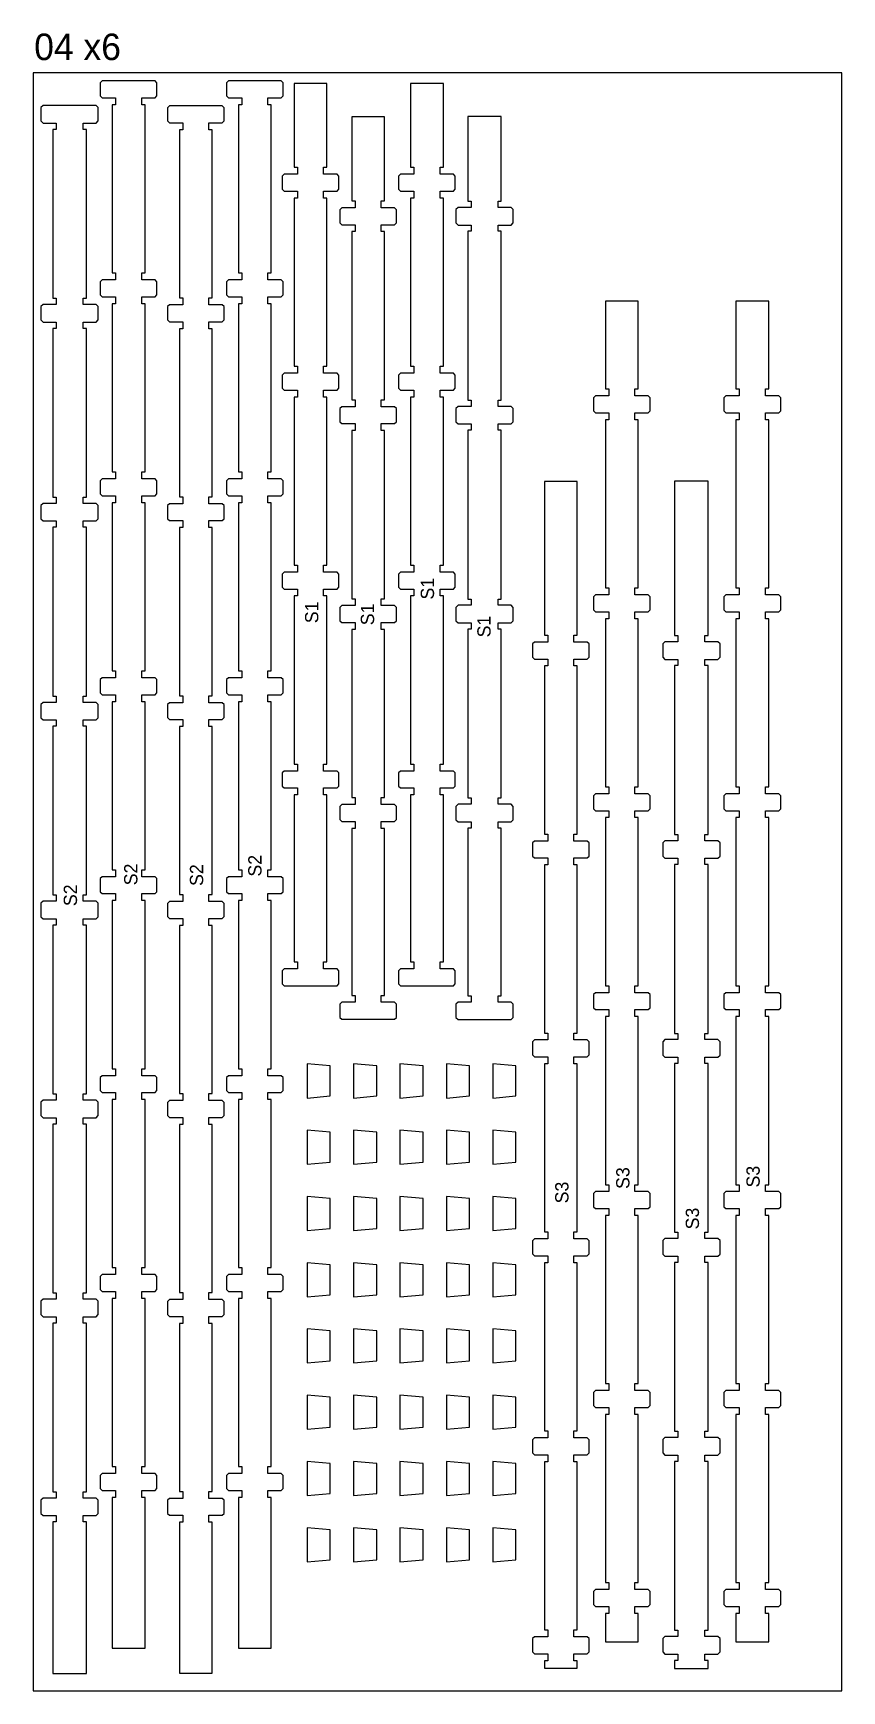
# Model space of a CAD drawing. Header units: inches. Extents: x -19170 to 42346, y 18707 to 54393.
# Drawn here: x 39126 to 40346, y 33707 to 36206 of the extents above; entities that cross this region are included whole.
import ezdxf

# ---------------------------------------------------------------- set-up
doc = ezdxf.new("R2010")
doc.units = ezdxf.units.IN
doc.header["$MEASUREMENT"] = 0
for name, color, linetype in [('0_SHEET_StructuralSheet 2440x1220x18', 1, 'CONTINUOUS'), ('1_3mmTOOL_2mmDEEP_CENTRE', 2, 'CONTINUOUS'), ('5_6mmTOOL_CUTTHROUGH_OUTSIDE', 5, 'CONTINUOUS')]:
    doc.layers.add(name, color=color, linetype=linetype)

msp = doc.modelspace()

# ---------------------------------------------------------------- texts
at = {"layer": '0_SHEET_StructuralSheet 2440x1220x18', "insert": (39127.6, 36205.8), "char_height": 40, "attachment_point": 1}
msp.add_mtext_dynamic_manual_height_columns('04 x6', width=871.788, gutter_width=200, heights=[0], dxfattribs=at)
at = {"layer": '1_3mmTOOL_2mmDEEP_CENTRE', "char_height": 20, "attachment_point": 1, "rotation": 90}
for s, insert in [('{\\W6.3353;  }S1', (39710.8, 35258.2)), ('{\\W6.3353;  }S1', (39536.2, 35222.5)), ('{\\W6.3353;  }S1', (39620.4, 35219.4)), ('{\\W6.3353;  }S1', (39796.1, 35201.1)), ('{\\W6.252;  }S2', (39263.3, 34828.5)), ('{\\W6.252;  }S2', (39362.5, 34827.5)), ('{\\W6.252;  }S2', (39450.5, 34841.6)), ('{\\W6.252;  }S2', (39172.2, 34797.1)), ('{\\W6.252;  }S3', (39913.6, 34348.8)), ('{\\W6.252;  }S3', (40005.6, 34370.6)), ('{\\W6.252;  }S3', (40202.1, 34372.8)), ('{\\W6.252;  }S3', (40110.5, 34309.6))]:
    msp.add_mtext_dynamic_manual_height_columns(s, width=533.492, gutter_width=200, heights=[0], dxfattribs=dict(at, insert=insert))

# ---------------------------------------------------------------- linework, layer by layer
at = {"layer": '0_SHEET_StructuralSheet 2440x1220x18'}
msp.add_lwpolyline([(39126, 36146.6), (39126, 33706.6), (40346, 33706.6), (40346, 36146.6)], close=True, dxfattribs=at)
at = {"layer": '5_6mmTOOL_CUTTHROUGH_OUTSIDE'}
for points in [[(39294.8, 35198.3), (39289.8, 35198.3), (39289.8, 35208.8), (39309.9, 35208.8), (39312.8, 35211.7), (39312.8, 35231.5), (39309.9, 35234.3), (39289.8, 35234.3), (39289.8, 35244.8), (39294.8, 35244.8), (39294.8, 35498.3), (39289.8, 35498.3), (39289.8, 35508.8), (39309.9, 35508.8), (39312.8, 35511.7), (39312.8, 35531.5), (39309.9, 35534.3), (39289.8, 35534.3), (39289.8, 35544.8), (39294.8, 35544.8), (39294.8, 35798.3), (39289.8, 35798.3), (39289.8, 35808.8), (39309.9, 35808.8), (39312.8, 35811.7), (39312.8, 35831.5), (39309.9, 35834.3), (39289.8, 35834.3), (39289.8, 35844.8), (39294.8, 35844.8), (39294.8, 36098.3), (39289.8, 36098.3), (39289.8, 36108.8), (39309.9, 36108.8), (39312.8, 36111.7), (39312.8, 36131.5), (39309.9, 36134.3), (39230.1, 36134.3), (39227.3, 36131.5), (39227.3, 36111.7), (39230.1, 36108.8), (39250.3, 36108.8), (39250.3, 36098.3), (39245.3, 36098.3), (39245.3, 35844.8), (39250.3, 35844.8), (39250.3, 35834.3), (39230.1, 35834.3), (39227.3, 35831.5), (39227.3, 35811.7), (39230.1, 35808.8), (39250.3, 35808.8), (39250.3, 35798.3), (39245.3, 35798.3), (39245.3, 35544.8), (39250.3, 35544.8), (39250.3, 35534.3), (39230.1, 35534.3), (39227.3, 35531.5), (39227.3, 35511.7), (39230.1, 35508.8), (39250.3, 35508.8), (39250.3, 35498.3), (39245.3, 35498.3), (39245.3, 35244.8), (39250.3, 35244.8), (39250.3, 35234.3), (39230.1, 35234.3), (39227.3, 35231.5), (39227.3, 35211.7), (39230.1, 35208.8), (39250.3, 35208.8), (39250.3, 35198.3), (39245.3, 35198.3), (39245.3, 34944.8), (39250.3, 34944.8), (39250.3, 34934.3), (39230.1, 34934.3), (39227.3, 34931.5), (39227.3, 34911.7), (39230.1, 34908.8), (39250.3, 34908.8), (39250.3, 34898.3), (39245.3, 34898.3), (39245.3, 34644.8), (39250.3, 34644.8), (39250.3, 34634.3), (39230.1, 34634.3), (39227.3, 34631.5), (39227.3, 34611.7), (39230.1, 34608.8), (39250.3, 34608.8), (39250.3, 34598.3), (39245.3, 34598.3), (39245.3, 34344.8), (39250.3, 34344.8), (39250.3, 34334.3), (39230.1, 34334.3), (39227.3, 34331.5), (39227.3, 34311.7), (39230.1, 34308.8), (39250.3, 34308.8), (39250.3, 34298.3), (39245.3, 34298.3), (39245.3, 34044.8), (39250.3, 34044.8), (39250.3, 34034.3), (39230.1, 34034.3), (39227.3, 34031.5), (39227.3, 34011.7), (39230.1, 34008.8), (39250.3, 34008.8), (39250.3, 33998.3), (39245.3, 33998.3), (39245.3, 33770.8), (39294.8, 33770.8), (39294.8, 33998.3), (39289.8, 33998.3), (39289.8, 34008.8), (39309.9, 34008.8), (39312.8, 34011.7), (39312.8, 34031.5), (39309.9, 34034.3), (39289.8, 34034.3), (39289.8, 34044.8), (39294.8, 34044.8), (39294.8, 34298.3), (39289.8, 34298.3), (39289.8, 34308.8), (39309.9, 34308.8), (39312.8, 34311.7), (39312.8, 34331.5), (39309.9, 34334.3), (39289.8, 34334.3), (39289.8, 34344.8), (39294.8, 34344.8), (39294.8, 34598.3), (39289.8, 34598.3), (39289.8, 34608.8), (39309.9, 34608.8), (39312.8, 34611.7), (39312.8, 34631.5), (39309.9, 34634.3), (39289.8, 34634.3), (39289.8, 34644.8), (39294.8, 34644.8), (39294.8, 34898.3), (39289.8, 34898.3), (39289.8, 34908.8), (39309.9, 34908.8), (39312.8, 34911.7), (39312.8, 34931.5), (39309.9, 34934.3), (39289.8, 34934.3), (39289.8, 34944.8), (39294.8, 34944.8)], [(39503.2, 35231.5), (39500.3, 35234.3), (39480.2, 35234.3), (39480.2, 35244.8), (39485.2, 35244.8), (39485.2, 35498.3), (39480.2, 35498.3), (39480.2, 35508.8), (39500.3, 35508.8), (39503.2, 35511.7), (39503.2, 35531.5), (39500.3, 35534.3), (39480.2, 35534.3), (39480.2, 35544.8), (39485.2, 35544.8), (39485.2, 35798.3), (39480.2, 35798.3), (39480.2, 35808.8), (39500.3, 35808.8), (39503.2, 35811.7), (39503.2, 35831.5), (39500.3, 35834.3), (39480.2, 35834.3), (39480.2, 35844.8), (39485.2, 35844.8), (39485.2, 36098.3), (39480.2, 36098.3), (39480.2, 36108.8), (39500.3, 36108.8), (39503.2, 36111.7), (39503.2, 36131.5), (39500.3, 36134.3), (39420.5, 36134.3), (39417.7, 36131.5), (39417.7, 36111.7), (39420.5, 36108.8), (39440.7, 36108.8), (39440.7, 36098.3), (39435.7, 36098.3), (39435.7, 35844.8), (39440.7, 35844.8), (39440.7, 35834.3), (39420.5, 35834.3), (39417.7, 35831.5), (39417.7, 35811.7), (39420.5, 35808.8), (39440.7, 35808.8), (39440.7, 35798.3), (39435.7, 35798.3), (39435.7, 35544.8), (39440.7, 35544.8), (39440.7, 35534.3), (39420.5, 35534.3), (39417.7, 35531.5), (39417.7, 35511.7), (39420.5, 35508.8), (39440.7, 35508.8), (39440.7, 35498.3), (39435.7, 35498.3), (39435.7, 35244.8), (39440.7, 35244.8), (39440.7, 35234.3), (39420.5, 35234.3), (39417.7, 35231.5), (39417.7, 35211.7), (39420.5, 35208.8), (39440.7, 35208.8), (39440.7, 35198.3), (39435.7, 35198.3), (39435.7, 34944.8), (39440.7, 34944.8), (39440.7, 34934.3), (39420.5, 34934.3), (39417.7, 34931.5), (39417.7, 34911.7), (39420.5, 34908.8), (39440.7, 34908.8), (39440.7, 34898.3), (39435.7, 34898.3), (39435.7, 34644.8), (39440.7, 34644.8), (39440.7, 34634.3), (39420.5, 34634.3), (39417.7, 34631.5), (39417.7, 34611.7), (39420.5, 34608.8), (39440.7, 34608.8), (39440.7, 34598.3), (39435.7, 34598.3), (39435.7, 34344.8), (39440.7, 34344.8), (39440.7, 34334.3), (39420.5, 34334.3), (39417.7, 34331.5), (39417.7, 34311.7), (39420.5, 34308.8), (39440.7, 34308.8), (39440.7, 34298.3), (39435.7, 34298.3), (39435.7, 34044.8), (39440.7, 34044.8), (39440.7, 34034.3), (39420.5, 34034.3), (39417.7, 34031.5), (39417.7, 34011.7), (39420.5, 34008.8), (39440.7, 34008.8), (39440.7, 33998.3), (39435.7, 33998.3), (39435.7, 33770.8), (39485.2, 33770.8), (39485.2, 33998.3), (39480.2, 33998.3), (39480.2, 34008.8), (39500.3, 34008.8), (39503.2, 34011.7), (39503.2, 34031.5), (39500.3, 34034.3), (39480.2, 34034.3), (39480.2, 34044.8), (39485.2, 34044.8), (39485.2, 34298.3), (39480.2, 34298.3), (39480.2, 34308.8), (39500.3, 34308.8), (39503.2, 34311.7), (39503.2, 34331.5), (39500.3, 34334.3), (39480.2, 34334.3), (39480.2, 34344.8), (39485.2, 34344.8), (39485.2, 34598.3), (39480.2, 34598.3), (39480.2, 34608.8), (39500.3, 34608.8), (39503.2, 34611.7), (39503.2, 34631.5), (39500.3, 34634.3), (39480.2, 34634.3), (39480.2, 34644.8), (39485.2, 34644.8), (39485.2, 34898.3), (39480.2, 34898.3), (39480.2, 34908.8), (39500.3, 34908.8), (39503.2, 34911.7), (39503.2, 34931.5), (39500.3, 34934.3), (39480.2, 34934.3), (39480.2, 34944.8), (39485.2, 34944.8), (39485.2, 35198.3), (39480.2, 35198.3), (39480.2, 35208.8), (39500.3, 35208.8), (39503.2, 35211.7)], [(39569.2, 35357.7), (39564.2, 35357.7), (39564.2, 35368.2), (39584.4, 35368.2), (39587.2, 35371), (39587.2, 35390.8), (39584.4, 35393.7), (39564.2, 35393.7), (39564.2, 35404.2), (39569.2, 35404.2), (39569.2, 35657.7), (39564.2, 35657.7), (39564.2, 35668.2), (39584.4, 35668.2), (39587.2, 35671), (39587.2, 35690.8), (39584.4, 35693.7), (39564.2, 35693.7), (39564.2, 35704.2), (39569.2, 35704.2), (39569.2, 35957.7), (39564.2, 35957.7), (39564.2, 35968.2), (39584.4, 35968.2), (39587.2, 35971), (39587.2, 35990.8), (39584.4, 35993.7), (39564.2, 35993.7), (39564.2, 36004.2), (39569.2, 36004.2), (39569.2, 36130.7), (39519.7, 36130.7), (39519.7, 36004.2), (39524.7, 36004.2), (39524.7, 35993.7), (39504.6, 35993.7), (39501.7, 35990.8), (39501.7, 35971), (39504.6, 35968.2), (39524.7, 35968.2), (39524.7, 35957.7), (39519.7, 35957.7), (39519.7, 35704.2), (39524.7, 35704.2), (39524.7, 35693.7), (39504.6, 35693.7), (39501.7, 35690.8), (39501.7, 35671), (39504.6, 35668.2), (39524.7, 35668.2), (39524.7, 35657.7), (39519.7, 35657.7), (39519.7, 35404.2), (39524.7, 35404.2), (39524.7, 35393.7), (39504.6, 35393.7), (39501.7, 35390.8), (39501.7, 35371), (39504.6, 35368.2), (39524.7, 35368.2), (39524.7, 35357.7), (39519.7, 35357.7), (39519.7, 35104.2), (39524.7, 35104.2), (39524.7, 35093.7), (39504.6, 35093.7), (39501.7, 35090.8), (39501.7, 35071), (39504.6, 35068.2), (39524.7, 35068.2), (39524.7, 35057.7), (39519.7, 35057.7), (39519.7, 34806), (39524.7, 34806), (39524.7, 34795.5), (39504.6, 34795.5), (39501.7, 34792.6), (39501.7, 34772.8), (39504.6, 34770), (39584.4, 34770), (39587.2, 34772.8), (39587.2, 34792.6), (39584.4, 34795.5), (39564.2, 34795.5), (39564.2, 34806), (39569.2, 34806), (39569.2, 35057.7), (39564.2, 35057.7), (39564.2, 35068.2), (39584.4, 35068.2), (39587.2, 35071), (39587.2, 35090.8), (39584.4, 35093.7), (39564.2, 35093.7), (39564.2, 35104.2), (39569.2, 35104.2)], [(39762.9, 35390.8), (39760.1, 35393.7), (39739.9, 35393.7), (39739.9, 35404.2), (39744.9, 35404.2), (39744.9, 35657.7), (39739.9, 35657.7), (39739.9, 35668.2), (39760.1, 35668.2), (39762.9, 35671), (39762.9, 35690.8), (39760.1, 35693.7), (39739.9, 35693.7), (39739.9, 35704.2), (39744.9, 35704.2), (39744.9, 35957.7), (39739.9, 35957.7), (39739.9, 35968.2), (39760.1, 35968.2), (39762.9, 35971), (39762.9, 35990.8), (39760.1, 35993.7), (39739.9, 35993.7), (39739.9, 36004.2), (39744.9, 36004.2), (39744.9, 36130.7), (39695.4, 36130.7), (39695.4, 36004.2), (39700.4, 36004.2), (39700.4, 35993.7), (39680.3, 35993.7), (39677.4, 35990.8), (39677.4, 35971), (39680.3, 35968.2), (39700.4, 35968.2), (39700.4, 35957.7), (39695.4, 35957.7), (39695.4, 35704.2), (39700.4, 35704.2), (39700.4, 35693.7), (39680.3, 35693.7), (39677.4, 35690.8), (39677.4, 35671), (39680.3, 35668.2), (39700.4, 35668.2), (39700.4, 35657.7), (39695.4, 35657.7), (39695.4, 35404.2), (39700.4, 35404.2), (39700.4, 35393.7), (39680.3, 35393.7), (39677.4, 35390.8), (39677.4, 35371), (39680.3, 35368.2), (39700.4, 35368.2), (39700.4, 35357.7), (39695.4, 35357.7), (39695.4, 35104.2), (39700.4, 35104.2), (39700.4, 35093.7), (39680.3, 35093.7), (39677.4, 35090.8), (39677.4, 35071), (39680.3, 35068.2), (39700.4, 35068.2), (39700.4, 35057.7), (39695.4, 35057.7), (39695.4, 34806), (39700.4, 34806), (39700.4, 34795.5), (39680.3, 34795.5), (39677.4, 34792.6), (39677.4, 34772.8), (39680.3, 34770), (39760.1, 34770), (39762.9, 34772.8), (39762.9, 34792.6), (39760.1, 34795.5), (39739.9, 34795.5), (39739.9, 34806), (39744.9, 34806), (39744.9, 35057.7), (39739.9, 35057.7), (39739.9, 35068.2), (39760.1, 35068.2), (39762.9, 35071), (39762.9, 35090.8), (39760.1, 35093.7), (39739.9, 35093.7), (39739.9, 35104.2), (39744.9, 35104.2), (39744.9, 35357.7), (39739.9, 35357.7), (39739.9, 35368.2), (39760.1, 35368.2), (39762.9, 35371)], [(39206.3, 35161.3), (39201.3, 35161.3), (39201.3, 35170.8), (39221.1, 35170.8), (39224.3, 35174), (39224.3, 35194.2), (39221.1, 35197.3), (39201.3, 35197.3), (39201.3, 35206.8), (39206.3, 35206.8), (39206.3, 35461.3), (39201.3, 35461.3), (39201.3, 35470.8), (39221.1, 35470.8), (39224.3, 35474), (39224.3, 35494.2), (39221.1, 35497.3), (39201.3, 35497.3), (39201.3, 35506.8), (39206.3, 35506.8), (39206.3, 35761.3), (39201.3, 35761.3), (39201.3, 35770.8), (39221.1, 35770.8), (39224.3, 35774), (39224.3, 35794.2), (39221.1, 35797.3), (39201.3, 35797.3), (39201.3, 35806.8), (39206.3, 35806.8), (39206.3, 36061.3), (39201.3, 36061.3), (39201.3, 36070.8), (39221.1, 36070.8), (39224.3, 36074), (39224.3, 36094.2), (39221.1, 36097.3), (39140.9, 36097.3), (39137.8, 36094.2), (39137.8, 36074), (39140.9, 36070.8), (39160.8, 36070.8), (39160.8, 36061.3), (39155.8, 36061.3), (39155.8, 35806.8), (39160.8, 35806.8), (39160.8, 35797.3), (39140.9, 35797.3), (39137.8, 35794.2), (39137.8, 35774), (39140.9, 35770.8), (39160.8, 35770.8), (39160.8, 35761.3), (39155.8, 35761.3), (39155.8, 35506.8), (39160.8, 35506.8), (39160.8, 35497.3), (39140.9, 35497.3), (39137.8, 35494.2), (39137.8, 35474), (39140.9, 35470.8), (39160.8, 35470.8), (39160.8, 35461.3), (39155.8, 35461.3), (39155.8, 35206.8), (39160.8, 35206.8), (39160.8, 35197.3), (39140.9, 35197.3), (39137.8, 35194.2), (39137.8, 35174), (39140.9, 35170.8), (39160.8, 35170.8), (39160.8, 35161.3), (39155.8, 35161.3), (39155.8, 34906.8), (39160.8, 34906.8), (39160.8, 34897.3), (39140.9, 34897.3), (39137.8, 34894.2), (39137.8, 34874), (39140.9, 34870.8), (39160.8, 34870.8), (39160.8, 34861.3), (39155.8, 34861.3), (39155.8, 34606.8), (39160.8, 34606.8), (39160.8, 34597.3), (39140.9, 34597.3), (39137.8, 34594.2), (39137.8, 34574), (39140.9, 34570.8), (39160.8, 34570.8), (39160.8, 34561.3), (39155.8, 34561.3), (39155.8, 34306.8), (39160.8, 34306.8), (39160.8, 34297.3), (39140.9, 34297.3), (39137.8, 34294.2), (39137.8, 34274), (39140.9, 34270.8), (39160.8, 34270.8), (39160.8, 34261.3), (39155.8, 34261.3), (39155.8, 34006.8), (39160.8, 34006.8), (39160.8, 33997.3), (39140.9, 33997.3), (39137.8, 33994.2), (39137.8, 33974), (39140.9, 33970.8), (39160.8, 33970.8), (39160.8, 33961.3), (39155.8, 33961.3), (39155.8, 33732.8), (39206.3, 33732.8), (39206.3, 33961.3), (39201.3, 33961.3), (39201.3, 33970.8), (39221.1, 33970.8), (39224.3, 33974), (39224.3, 33994.2), (39221.1, 33997.3), (39201.3, 33997.3), (39201.3, 34006.8), (39206.3, 34006.8), (39206.3, 34261.3), (39201.3, 34261.3), (39201.3, 34270.8), (39221.1, 34270.8), (39224.3, 34274), (39224.3, 34294.2), (39221.1, 34297.3), (39201.3, 34297.3), (39201.3, 34306.8), (39206.3, 34306.8), (39206.3, 34561.3), (39201.3, 34561.3), (39201.3, 34570.8), (39221.1, 34570.8), (39224.3, 34574), (39224.3, 34594.2), (39221.1, 34597.3), (39201.3, 34597.3), (39201.3, 34606.8), (39206.3, 34606.8), (39206.3, 34861.3), (39201.3, 34861.3), (39201.3, 34870.8), (39221.1, 34870.8), (39224.3, 34874), (39224.3, 34894.2), (39221.1, 34897.3), (39201.3, 34897.3), (39201.3, 34906.8), (39206.3, 34906.8)], [(39396.2, 35160.8), (39391.2, 35160.8), (39391.2, 35171.3), (39411.3, 35171.3), (39414.2, 35174.2), (39414.2, 35194), (39411.3, 35196.8), (39391.2, 35196.8), (39391.2, 35207.3), (39396.2, 35207.3), (39396.2, 35460.8), (39391.2, 35460.8), (39391.2, 35471.3), (39411.3, 35471.3), (39414.2, 35474.2), (39414.2, 35494), (39411.3, 35496.8), (39391.2, 35496.8), (39391.2, 35507.3), (39396.2, 35507.3), (39396.2, 35760.8), (39391.2, 35760.8), (39391.2, 35771.3), (39411.3, 35771.3), (39414.2, 35774.2), (39414.2, 35794), (39411.3, 35796.8), (39391.2, 35796.8), (39391.2, 35807.3), (39396.2, 35807.3), (39396.2, 36060.8), (39391.2, 36060.8), (39391.2, 36071.3), (39411.3, 36071.3), (39414.2, 36074.2), (39414.2, 36094), (39411.3, 36096.8), (39331.5, 36096.8), (39328.7, 36094), (39328.7, 36074.2), (39331.5, 36071.3), (39351.7, 36071.3), (39351.7, 36060.8), (39346.7, 36060.8), (39346.7, 35807.3), (39351.7, 35807.3), (39351.7, 35796.8), (39331.5, 35796.8), (39328.7, 35794), (39328.7, 35774.2), (39331.5, 35771.3), (39351.7, 35771.3), (39351.7, 35760.8), (39346.7, 35760.8), (39346.7, 35507.3), (39351.7, 35507.3), (39351.7, 35496.8), (39331.5, 35496.8), (39328.7, 35494), (39328.7, 35474.2), (39331.5, 35471.3), (39351.7, 35471.3), (39351.7, 35460.8), (39346.7, 35460.8), (39346.7, 35207.3), (39351.7, 35207.3), (39351.7, 35196.8), (39331.5, 35196.8), (39328.7, 35194), (39328.7, 35174.2), (39331.5, 35171.3), (39351.7, 35171.3), (39351.7, 35160.8), (39346.7, 35160.8), (39346.7, 34907.3), (39351.7, 34907.3), (39351.7, 34896.8), (39331.5, 34896.8), (39328.7, 34894), (39328.7, 34874.2), (39331.5, 34871.3), (39351.7, 34871.3), (39351.7, 34860.8), (39346.7, 34860.8), (39346.7, 34607.3), (39351.7, 34607.3), (39351.7, 34596.8), (39331.5, 34596.8), (39328.7, 34594), (39328.7, 34574.2), (39331.5, 34571.3), (39351.7, 34571.3), (39351.7, 34560.8), (39346.7, 34560.8), (39346.7, 34307.3), (39351.7, 34307.3), (39351.7, 34296.8), (39331.5, 34296.8), (39328.7, 34294), (39328.7, 34274.2), (39331.5, 34271.3), (39351.7, 34271.3), (39351.7, 34260.8), (39346.7, 34260.8), (39346.7, 34007.3), (39351.7, 34007.3), (39351.7, 33996.8), (39331.5, 33996.8), (39328.7, 33994), (39328.7, 33974.2), (39331.5, 33971.3), (39351.7, 33971.3), (39351.7, 33960.8), (39346.7, 33960.8), (39346.7, 33733.3), (39396.2, 33733.3), (39396.2, 33960.8), (39391.2, 33960.8), (39391.2, 33971.3), (39411.3, 33971.3), (39414.2, 33974.2), (39414.2, 33994), (39411.3, 33996.8), (39391.2, 33996.8), (39391.2, 34007.3), (39396.2, 34007.3), (39396.2, 34260.8), (39391.2, 34260.8), (39391.2, 34271.3), (39411.3, 34271.3), (39414.2, 34274.2), (39414.2, 34294), (39411.3, 34296.8), (39391.2, 34296.8), (39391.2, 34307.3), (39396.2, 34307.3), (39396.2, 34560.8), (39391.2, 34560.8), (39391.2, 34571.3), (39411.3, 34571.3), (39414.2, 34574.2), (39414.2, 34594), (39411.3, 34596.8), (39391.2, 34596.8), (39391.2, 34607.3), (39396.2, 34607.3), (39396.2, 34860.8), (39391.2, 34860.8), (39391.2, 34871.3), (39411.3, 34871.3), (39414.2, 34874.2), (39414.2, 34894), (39411.3, 34896.8), (39391.2, 34896.8), (39391.2, 34907.3), (39396.2, 34907.3)], [(39674.1, 35340.2), (39671.3, 35343.1), (39651.1, 35343.1), (39651.1, 35353.6), (39656.1, 35353.6), (39656.1, 35607.1), (39651.1, 35607.1), (39651.1, 35617.6), (39671.3, 35617.6), (39674.1, 35620.4), (39674.1, 35640.2), (39671.3, 35643.1), (39651.1, 35643.1), (39651.1, 35653.6), (39656.1, 35653.6), (39656.1, 35907.1), (39651.1, 35907.1), (39651.1, 35917.6), (39671.3, 35917.6), (39674.1, 35920.4), (39674.1, 35940.2), (39671.3, 35943.1), (39651.1, 35943.1), (39651.1, 35953.6), (39656.1, 35953.6), (39656.1, 36080.1), (39606.6, 36080.1), (39606.6, 35953.6), (39611.6, 35953.6), (39611.6, 35943.1), (39591.5, 35943.1), (39588.6, 35940.2), (39588.6, 35920.4), (39591.5, 35917.6), (39611.6, 35917.6), (39611.6, 35907.1), (39606.6, 35907.1), (39606.6, 35653.6), (39611.6, 35653.6), (39611.6, 35643.1), (39591.5, 35643.1), (39588.6, 35640.2), (39588.6, 35620.4), (39591.5, 35617.6), (39611.6, 35617.6), (39611.6, 35607.1), (39606.6, 35607.1), (39606.6, 35353.6), (39611.6, 35353.6), (39611.6, 35343.1), (39591.5, 35343.1), (39588.6, 35340.2), (39588.6, 35320.4), (39591.5, 35317.6), (39611.6, 35317.6), (39611.6, 35307.1), (39606.6, 35307.1), (39606.6, 35053.6), (39611.6, 35053.6), (39611.6, 35043.1), (39591.5, 35043.1), (39588.6, 35040.2), (39588.6, 35020.4), (39591.5, 35017.6), (39611.6, 35017.6), (39611.6, 35007.1), (39606.6, 35007.1), (39606.6, 34755.4), (39611.6, 34755.4), (39611.6, 34744.9), (39591.5, 34744.9), (39588.6, 34742), (39588.6, 34722.2), (39591.5, 34719.4), (39671.3, 34719.4), (39674.1, 34722.2), (39674.1, 34742), (39671.3, 34744.9), (39651.1, 34744.9), (39651.1, 34755.4), (39656.1, 34755.4), (39656.1, 35007.1), (39651.1, 35007.1), (39651.1, 35017.6), (39671.3, 35017.6), (39674.1, 35020.4), (39674.1, 35040.2), (39671.3, 35043.1), (39651.1, 35043.1), (39651.1, 35053.6), (39656.1, 35053.6), (39656.1, 35307.1), (39651.1, 35307.1), (39651.1, 35317.6), (39671.3, 35317.6), (39674.1, 35320.4)], [(39850.3, 35340.4), (39847.2, 35343.6), (39827.3, 35343.6), (39827.3, 35353.1), (39832.3, 35353.1), (39832.3, 35607.6), (39827.3, 35607.6), (39827.3, 35617.1), (39847.2, 35617.1), (39850.3, 35620.2), (39850.3, 35640.4), (39847.2, 35643.6), (39827.3, 35643.6), (39827.3, 35653.1), (39832.3, 35653.1), (39832.3, 35907.6), (39827.3, 35907.6), (39827.3, 35917.1), (39847.2, 35917.1), (39850.3, 35920.2), (39850.3, 35940.4), (39847.2, 35943.6), (39827.3, 35943.6), (39827.3, 35953.1), (39832.3, 35953.1), (39832.3, 36080.6), (39781.8, 36080.6), (39781.8, 35953.1), (39786.8, 35953.1), (39786.8, 35943.6), (39767, 35943.6), (39763.8, 35940.4), (39763.8, 35920.2), (39767, 35917.1), (39786.8, 35917.1), (39786.8, 35907.6), (39781.8, 35907.6), (39781.8, 35653.1), (39786.8, 35653.1), (39786.8, 35643.6), (39767, 35643.6), (39763.8, 35640.4), (39763.8, 35620.2), (39767, 35617.1), (39786.8, 35617.1), (39786.8, 35607.6), (39781.8, 35607.6), (39781.8, 35353.1), (39786.8, 35353.1), (39786.8, 35343.6), (39767, 35343.6), (39763.8, 35340.4), (39763.8, 35320.2), (39767, 35317.1), (39786.8, 35317.1), (39786.8, 35307.6), (39781.8, 35307.6), (39781.8, 35053.1), (39786.8, 35053.1), (39786.8, 35043.6), (39767, 35043.6), (39763.8, 35040.4), (39763.8, 35020.2), (39767, 35017.1), (39786.8, 35017.1), (39786.8, 35007.6), (39781.8, 35007.6), (39781.8, 34754.9), (39786.8, 34754.9), (39786.8, 34745.4), (39767, 34745.4), (39763.8, 34742.2), (39763.8, 34722), (39767, 34718.9), (39847.2, 34718.9), (39850.3, 34722), (39850.3, 34742.2), (39847.2, 34745.4), (39827.3, 34745.4), (39827.3, 34754.9), (39832.3, 34754.9), (39832.3, 35007.6), (39827.3, 35007.6), (39827.3, 35017.1), (39847.2, 35017.1), (39850.3, 35020.2), (39850.3, 35040.4), (39847.2, 35043.6), (39827.3, 35043.6), (39827.3, 35053.1), (39832.3, 35053.1), (39832.3, 35307.6), (39827.3, 35307.6), (39827.3, 35317.1), (39847.2, 35317.1), (39850.3, 35320.2)], [(40038.8, 35323.4), (40033.8, 35323.4), (40033.8, 35333.9), (40054, 35333.9), (40056.8, 35336.7), (40056.8, 35356.5), (40054, 35359.4), (40033.8, 35359.4), (40033.8, 35369.9), (40038.8, 35369.9), (40038.8, 35623.4), (40033.8, 35623.4), (40033.8, 35633.9), (40054, 35633.9), (40056.8, 35636.7), (40056.8, 35656.5), (40054, 35659.4), (40033.8, 35659.4), (40033.8, 35669.9), (40038.8, 35669.9), (40038.8, 35802.5), (39989.3, 35802.5), (39989.3, 35669.9), (39994.3, 35669.9), (39994.3, 35659.4), (39974.2, 35659.4), (39971.3, 35656.5), (39971.3, 35636.7), (39974.2, 35633.9), (39994.3, 35633.9), (39994.3, 35623.4), (39989.3, 35623.4), (39989.3, 35369.9), (39994.3, 35369.9), (39994.3, 35359.4), (39974.2, 35359.4), (39971.3, 35356.5), (39971.3, 35336.7), (39974.2, 35333.9), (39994.3, 35333.9), (39994.3, 35323.4), (39989.3, 35323.4), (39989.3, 35069.9), (39994.3, 35069.9), (39994.3, 35059.4), (39974.2, 35059.4), (39971.3, 35056.5), (39971.3, 35036.7), (39974.2, 35033.9), (39994.3, 35033.9), (39994.3, 35023.4), (39989.3, 35023.4), (39989.3, 34769.9), (39994.3, 34769.9), (39994.3, 34759.4), (39974.2, 34759.4), (39971.3, 34756.5), (39971.3, 34736.7), (39974.2, 34733.9), (39994.3, 34733.9), (39994.3, 34723.4), (39989.3, 34723.4), (39989.3, 34469.9), (39994.3, 34469.9), (39994.3, 34459.4), (39974.2, 34459.4), (39971.3, 34456.5), (39971.3, 34436.7), (39974.2, 34433.9), (39994.3, 34433.9), (39994.3, 34423.4), (39989.3, 34423.4), (39989.3, 34169.9), (39994.3, 34169.9), (39994.3, 34159.4), (39974.2, 34159.4), (39971.3, 34156.5), (39971.3, 34136.7), (39974.2, 34133.9), (39994.3, 34133.9), (39994.3, 34123.4), (39989.3, 34123.4), (39989.3, 33869.9), (39994.3, 33869.9), (39994.3, 33859.4), (39974.2, 33859.4), (39971.3, 33856.5), (39971.3, 33836.7), (39974.2, 33833.9), (39994.3, 33833.9), (39994.3, 33823.4), (39989.3, 33823.4), (39989.3, 33780.5), (40038.8, 33780.5), (40038.8, 33823.4), (40033.8, 33823.4), (40033.8, 33833.9), (40054, 33833.9), (40056.8, 33836.7), (40056.8, 33856.5), (40054, 33859.4), (40033.8, 33859.4), (40033.8, 33869.9), (40038.8, 33869.9), (40038.8, 34123.4), (40033.8, 34123.4), (40033.8, 34133.9), (40054, 34133.9), (40056.8, 34136.7), (40056.8, 34156.5), (40054, 34159.4), (40033.8, 34159.4), (40033.8, 34169.9), (40038.8, 34169.9), (40038.8, 34423.4), (40033.8, 34423.4), (40033.8, 34433.9), (40054, 34433.9), (40056.8, 34436.7), (40056.8, 34456.5), (40054, 34459.4), (40033.8, 34459.4), (40033.8, 34469.9), (40038.8, 34469.9), (40038.8, 34723.4), (40033.8, 34723.4), (40033.8, 34733.9), (40054, 34733.9), (40056.8, 34736.7), (40056.8, 34756.5), (40054, 34759.4), (40033.8, 34759.4), (40033.8, 34769.9), (40038.8, 34769.9), (40038.8, 35023.4), (40033.8, 35023.4), (40033.8, 35033.9), (40054, 35033.9), (40056.8, 35036.7), (40056.8, 35056.5), (40054, 35059.4), (40033.8, 35059.4), (40033.8, 35069.9), (40038.8, 35069.9)], [(40235.7, 35323.4), (40230.7, 35323.4), (40230.7, 35333.9), (40250.9, 35333.9), (40253.7, 35336.7), (40253.7, 35356.5), (40250.9, 35359.4), (40230.7, 35359.4), (40230.7, 35369.9), (40235.7, 35369.9), (40235.7, 35623.4), (40230.7, 35623.4), (40230.7, 35633.9), (40250.9, 35633.9), (40253.7, 35636.7), (40253.7, 35656.5), (40250.9, 35659.4), (40230.7, 35659.4), (40230.7, 35669.9), (40235.7, 35669.9), (40235.7, 35802.5), (40186.2, 35802.5), (40186.2, 35669.9), (40191.2, 35669.9), (40191.2, 35659.4), (40171.1, 35659.4), (40168.2, 35656.5), (40168.2, 35636.7), (40171.1, 35633.9), (40191.2, 35633.9), (40191.2, 35623.4), (40186.2, 35623.4), (40186.2, 35369.9), (40191.2, 35369.9), (40191.2, 35359.4), (40171.1, 35359.4), (40168.2, 35356.5), (40168.2, 35336.7), (40171.1, 35333.9), (40191.2, 35333.9), (40191.2, 35323.4), (40186.2, 35323.4), (40186.2, 35069.9), (40191.2, 35069.9), (40191.2, 35059.4), (40171.1, 35059.4), (40168.2, 35056.5), (40168.2, 35036.7), (40171.1, 35033.9), (40191.2, 35033.9), (40191.2, 35023.4), (40186.2, 35023.4), (40186.2, 34769.9), (40191.2, 34769.9), (40191.2, 34759.4), (40171.1, 34759.4), (40168.2, 34756.5), (40168.2, 34736.7), (40171.1, 34733.9), (40191.2, 34733.9), (40191.2, 34723.4), (40186.2, 34723.4), (40186.2, 34469.9), (40191.2, 34469.9), (40191.2, 34459.4), (40171.1, 34459.4), (40168.2, 34456.5), (40168.2, 34436.7), (40171.1, 34433.9), (40191.2, 34433.9), (40191.2, 34423.4), (40186.2, 34423.4), (40186.2, 34169.9), (40191.2, 34169.9), (40191.2, 34159.4), (40171.1, 34159.4), (40168.2, 34156.5), (40168.2, 34136.7), (40171.1, 34133.9), (40191.2, 34133.9), (40191.2, 34123.4), (40186.2, 34123.4), (40186.2, 33869.9), (40191.2, 33869.9), (40191.2, 33859.4), (40171.1, 33859.4), (40168.2, 33856.5), (40168.2, 33836.7), (40171.1, 33833.9), (40191.2, 33833.9), (40191.2, 33823.4), (40186.2, 33823.4), (40186.2, 33780.5), (40235.7, 33780.5), (40235.7, 33823.4), (40230.7, 33823.4), (40230.7, 33833.9), (40250.9, 33833.9), (40253.7, 33836.7), (40253.7, 33856.5), (40250.9, 33859.4), (40230.7, 33859.4), (40230.7, 33869.9), (40235.7, 33869.9), (40235.7, 34123.4), (40230.7, 34123.4), (40230.7, 34133.9), (40250.9, 34133.9), (40253.7, 34136.7), (40253.7, 34156.5), (40250.9, 34159.4), (40230.7, 34159.4), (40230.7, 34169.9), (40235.7, 34169.9), (40235.7, 34423.4), (40230.7, 34423.4), (40230.7, 34433.9), (40250.9, 34433.9), (40253.7, 34436.7), (40253.7, 34456.5), (40250.9, 34459.4), (40230.7, 34459.4), (40230.7, 34469.9), (40235.7, 34469.9), (40235.7, 34723.4), (40230.7, 34723.4), (40230.7, 34733.9), (40250.9, 34733.9), (40253.7, 34736.7), (40253.7, 34756.5), (40250.9, 34759.4), (40230.7, 34759.4), (40230.7, 34769.9), (40235.7, 34769.9), (40235.7, 35023.4), (40230.7, 35023.4), (40230.7, 35033.9), (40250.9, 35033.9), (40253.7, 35036.7), (40253.7, 35056.5), (40250.9, 35059.4), (40230.7, 35059.4), (40230.7, 35069.9), (40235.7, 35069.9)], [(39941.8, 35262.6), (39962, 35262.6), (39964.8, 35265.5), (39964.8, 35285.3), (39962, 35288.1), (39941.8, 35288.1), (39941.8, 35298.6), (39946.8, 35298.6), (39946.8, 35530.5), (39897.3, 35530.5), (39897.3, 35298.6), (39902.3, 35298.6), (39902.3, 35288.1), (39882.2, 35288.1), (39879.3, 35285.3), (39879.3, 35265.5), (39882.2, 35262.6), (39902.3, 35262.6), (39902.3, 35252.1), (39897.3, 35252.1), (39897.3, 34998.6), (39902.3, 34998.6), (39902.3, 34988.1), (39882.2, 34988.1), (39879.3, 34985.3), (39879.3, 34965.5), (39882.2, 34962.6), (39902.3, 34962.6), (39902.3, 34952.1), (39897.3, 34952.1), (39897.3, 34698.6), (39902.3, 34698.6), (39902.3, 34688.1), (39882.2, 34688.1), (39879.3, 34685.3), (39879.3, 34665.5), (39882.2, 34662.6), (39902.3, 34662.6), (39902.3, 34652.1), (39897.3, 34652.1), (39897.3, 34398.6), (39902.3, 34398.6), (39902.3, 34388.1), (39882.2, 34388.1), (39879.3, 34385.3), (39879.3, 34365.5), (39882.2, 34362.6), (39902.3, 34362.6), (39902.3, 34352.1), (39897.3, 34352.1), (39897.3, 34098.6), (39902.3, 34098.6), (39902.3, 34088.1), (39882.2, 34088.1), (39879.3, 34085.3), (39879.3, 34065.5), (39882.2, 34062.6), (39902.3, 34062.6), (39902.3, 34052.1), (39897.3, 34052.1), (39897.3, 33798.6), (39902.3, 33798.6), (39902.3, 33788.1), (39882.2, 33788.1), (39879.3, 33785.3), (39879.3, 33765.5), (39882.2, 33762.6), (39902.3, 33762.6), (39902.3, 33752.1), (39897.3, 33752.1), (39897.3, 33740.7), (39946.8, 33740.7), (39946.8, 33752.1), (39941.8, 33752.1), (39941.8, 33762.6), (39962, 33762.6), (39964.8, 33765.5), (39964.8, 33785.3), (39962, 33788.1), (39941.8, 33788.1), (39941.8, 33798.6), (39946.8, 33798.6), (39946.8, 34052.1), (39941.8, 34052.1), (39941.8, 34062.6), (39962, 34062.6), (39964.8, 34065.5), (39964.8, 34085.3), (39962, 34088.1), (39941.8, 34088.1), (39941.8, 34098.6), (39946.8, 34098.6), (39946.8, 34352.1), (39941.8, 34352.1), (39941.8, 34362.6), (39962, 34362.6), (39964.8, 34365.5), (39964.8, 34385.3), (39962, 34388.1), (39941.8, 34388.1), (39941.8, 34398.6), (39946.8, 34398.6), (39946.8, 34652.1), (39941.8, 34652.1), (39941.8, 34662.6), (39962, 34662.6), (39964.8, 34665.5), (39964.8, 34685.3), (39962, 34688.1), (39941.8, 34688.1), (39941.8, 34698.6), (39946.8, 34698.6), (39946.8, 34952.1), (39941.8, 34952.1), (39941.8, 34962.6), (39962, 34962.6), (39964.8, 34965.5), (39964.8, 34985.3), (39962, 34988.1), (39941.8, 34988.1), (39941.8, 34998.6), (39946.8, 34998.6), (39946.8, 35252.1), (39941.8, 35252.1)], [(40162.2, 35285.5), (40159.1, 35288.6), (40139.2, 35288.6), (40139.2, 35298.1), (40144.2, 35298.1), (40144.2, 35531), (40093.7, 35531), (40093.7, 35298.1), (40098.7, 35298.1), (40098.7, 35288.6), (40078.9, 35288.6), (40075.7, 35285.5), (40075.7, 35265.3), (40078.9, 35262.1), (40098.7, 35262.1), (40098.7, 35252.6), (40093.7, 35252.6), (40093.7, 34998.1), (40098.7, 34998.1), (40098.7, 34988.6), (40078.9, 34988.6), (40075.7, 34985.5), (40075.7, 34965.3), (40078.9, 34962.1), (40098.7, 34962.1), (40098.7, 34952.6), (40093.7, 34952.6), (40093.7, 34698.1), (40098.7, 34698.1), (40098.7, 34688.6), (40078.9, 34688.6), (40075.7, 34685.5), (40075.7, 34665.3), (40078.9, 34662.1), (40098.7, 34662.1), (40098.7, 34652.6), (40093.7, 34652.6), (40093.7, 34398.1), (40098.7, 34398.1), (40098.7, 34388.6), (40078.9, 34388.6), (40075.7, 34385.5), (40075.7, 34365.3), (40078.9, 34362.1), (40098.7, 34362.1), (40098.7, 34352.6), (40093.7, 34352.6), (40093.7, 34098.1), (40098.7, 34098.1), (40098.7, 34088.6), (40078.9, 34088.6), (40075.7, 34085.5), (40075.7, 34065.3), (40078.9, 34062.1), (40098.7, 34062.1), (40098.7, 34052.6), (40093.7, 34052.6), (40093.7, 33798.1), (40098.7, 33798.1), (40098.7, 33788.6), (40078.9, 33788.6), (40075.7, 33785.5), (40075.7, 33765.3), (40078.9, 33762.1), (40098.7, 33762.1), (40098.7, 33752.6), (40093.7, 33752.6), (40093.7, 33740.2), (40144.2, 33740.2), (40144.2, 33752.6), (40139.2, 33752.6), (40139.2, 33762.1), (40159.1, 33762.1), (40162.2, 33765.3), (40162.2, 33785.5), (40159.1, 33788.6), (40139.2, 33788.6), (40139.2, 33798.1), (40144.2, 33798.1), (40144.2, 34052.6), (40139.2, 34052.6), (40139.2, 34062.1), (40159.1, 34062.1), (40162.2, 34065.3), (40162.2, 34085.5), (40159.1, 34088.6), (40139.2, 34088.6), (40139.2, 34098.1), (40144.2, 34098.1), (40144.2, 34352.6), (40139.2, 34352.6), (40139.2, 34362.1), (40159.1, 34362.1), (40162.2, 34365.3), (40162.2, 34385.5), (40159.1, 34388.6), (40139.2, 34388.6), (40139.2, 34398.1), (40144.2, 34398.1), (40144.2, 34652.6), (40139.2, 34652.6), (40139.2, 34662.1), (40159.1, 34662.1), (40162.2, 34665.3), (40162.2, 34685.5), (40159.1, 34688.6), (40139.2, 34688.6), (40139.2, 34698.1), (40144.2, 34698.1), (40144.2, 34952.6), (40139.2, 34952.6), (40139.2, 34962.1), (40159.1, 34962.1), (40162.2, 34965.3), (40162.2, 34985.5), (40159.1, 34988.6), (40139.2, 34988.6), (40139.2, 34998.1), (40144.2, 34998.1), (40144.2, 35252.6), (40139.2, 35252.6), (40139.2, 35262.1), (40159.1, 35262.1), (40162.2, 35265.3)], [(39574.3, 34648.9), (39539.4, 34652), (39539.4, 34600.6), (39574.3, 34603.7)], [(39644.3, 34648.9), (39609.4, 34652), (39609.4, 34600.6), (39644.3, 34603.7)], [(39714.3, 34648.9), (39679.4, 34652), (39679.4, 34600.6), (39714.3, 34603.7)], [(39784.3, 34648.9), (39749.4, 34652), (39749.4, 34600.6), (39784.3, 34603.7)], [(39854.3, 34648.9), (39819.4, 34652), (39819.4, 34600.6), (39854.3, 34603.7)], [(39574.3, 34548.9), (39539.4, 34552), (39539.4, 34500.6), (39574.3, 34503.7)], [(39644.3, 34548.9), (39609.4, 34552), (39609.4, 34500.6), (39644.3, 34503.7)], [(39714.3, 34548.9), (39679.4, 34552), (39679.4, 34500.6), (39714.3, 34503.7)], [(39784.3, 34548.9), (39749.4, 34552), (39749.4, 34500.6), (39784.3, 34503.7)], [(39854.3, 34548.9), (39819.4, 34552), (39819.4, 34500.6), (39854.3, 34503.7)], [(39574.3, 34448.9), (39539.4, 34452), (39539.4, 34400.6), (39574.3, 34403.7)], [(39644.3, 34448.9), (39609.4, 34452), (39609.4, 34400.6), (39644.3, 34403.7)], [(39714.3, 34448.9), (39679.4, 34452), (39679.4, 34400.6), (39714.3, 34403.7)], [(39784.3, 34448.9), (39749.4, 34452), (39749.4, 34400.6), (39784.3, 34403.7)], [(39854.3, 34448.9), (39819.4, 34452), (39819.4, 34400.6), (39854.3, 34403.7)], [(39574.3, 34348.9), (39539.4, 34352), (39539.4, 34300.6), (39574.3, 34303.7)], [(39644.3, 34348.9), (39609.4, 34352), (39609.4, 34300.6), (39644.3, 34303.7)], [(39714.3, 34348.9), (39679.4, 34352), (39679.4, 34300.6), (39714.3, 34303.7)], [(39784.3, 34348.9), (39749.4, 34352), (39749.4, 34300.6), (39784.3, 34303.7)], [(39854.3, 34348.9), (39819.4, 34352), (39819.4, 34300.6), (39854.3, 34303.7)], [(39574.3, 34249.5), (39539.4, 34252.6), (39539.4, 34201.2), (39574.3, 34204.3)], [(39644.3, 34249.5), (39609.4, 34252.6), (39609.4, 34201.2), (39644.3, 34204.3)], [(39714.3, 34249.5), (39679.4, 34252.6), (39679.4, 34201.2), (39714.3, 34204.3)], [(39784.3, 34249.5), (39749.4, 34252.6), (39749.4, 34201.2), (39784.3, 34204.3)], [(39854.3, 34249.5), (39819.4, 34252.6), (39819.4, 34201.2), (39854.3, 34204.3)], [(39574.3, 34149.5), (39539.4, 34152.6), (39539.4, 34101.2), (39574.3, 34104.3)], [(39644.3, 34149.5), (39609.4, 34152.6), (39609.4, 34101.2), (39644.3, 34104.3)], [(39714.3, 34149.5), (39679.4, 34152.6), (39679.4, 34101.2), (39714.3, 34104.3)], [(39784.3, 34149.5), (39749.4, 34152.6), (39749.4, 34101.2), (39784.3, 34104.3)], [(39854.3, 34149.5), (39819.4, 34152.6), (39819.4, 34101.2), (39854.3, 34104.3)], [(39574.3, 34049.5), (39539.4, 34052.6), (39539.4, 34001.2), (39574.3, 34004.3)], [(39644.3, 34049.5), (39609.4, 34052.6), (39609.4, 34001.2), (39644.3, 34004.3)], [(39714.3, 34049.5), (39679.4, 34052.6), (39679.4, 34001.2), (39714.3, 34004.3)], [(39784.3, 34049.5), (39749.4, 34052.6), (39749.4, 34001.2), (39784.3, 34004.3)], [(39854.3, 34049.5), (39819.4, 34052.6), (39819.4, 34001.2), (39854.3, 34004.3)], [(39574.3, 33949.5), (39539.4, 33952.6), (39539.4, 33901.2), (39574.3, 33904.3)], [(39644.3, 33949.5), (39609.4, 33952.6), (39609.4, 33901.2), (39644.3, 33904.3)], [(39714.3, 33949.5), (39679.4, 33952.6), (39679.4, 33901.2), (39714.3, 33904.3)], [(39784.3, 33949.5), (39749.4, 33952.6), (39749.4, 33901.2), (39784.3, 33904.3)], [(39854.3, 33949.5), (39819.4, 33952.6), (39819.4, 33901.2), (39854.3, 33904.3)]]:
    msp.add_lwpolyline(points, close=True, dxfattribs=at)

msp.set_redraw_order([(e.dxf.handle, doc.entitydb.next_handle()) for e in msp.query("TEXT MTEXT ATTDEF DIMENSION ARC_DIMENSION")])  # texts and dimensions are drawn at this point

doc.saveas('drawing.dxf')
